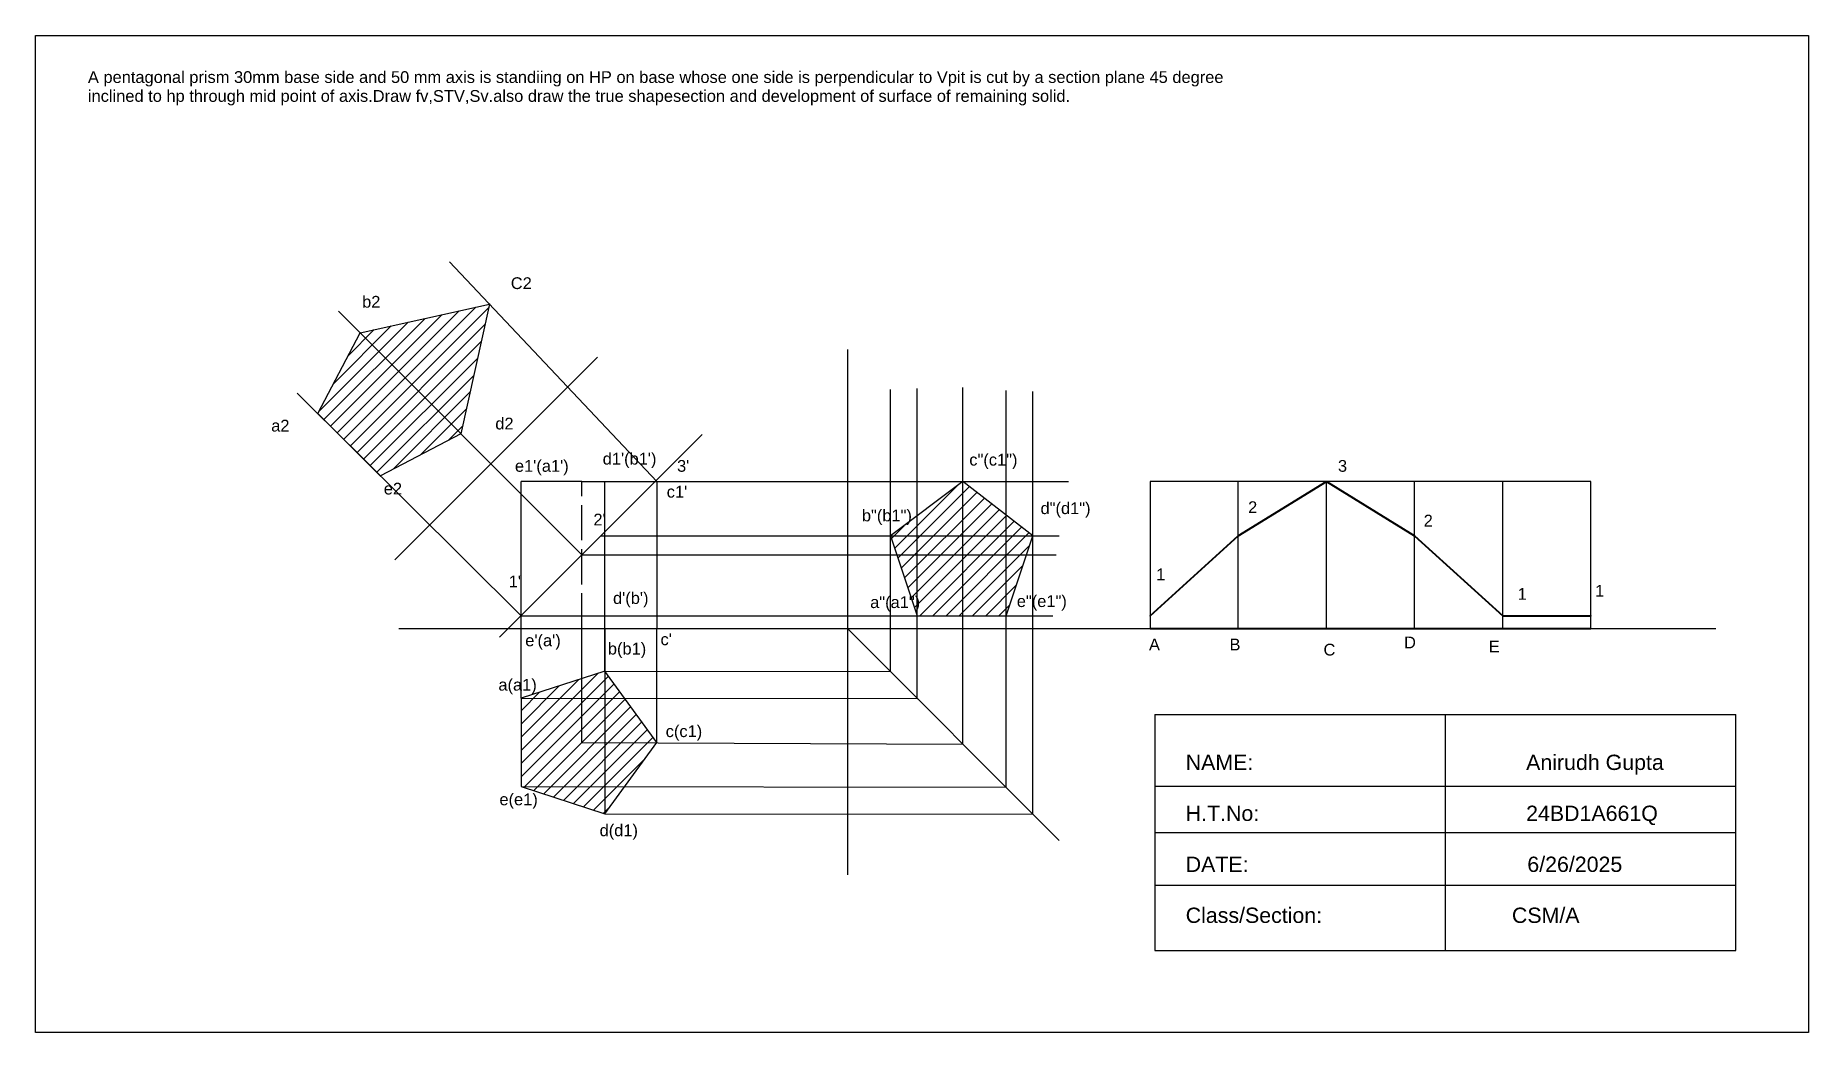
# Model space of a CAD drawing. Header units: inches. Extents: x 14 to 3829, y 5 to 1519.
# Drawn here: x 242 to 845, y 1162 to 1501 of the extents above; entities that cross this region are included whole.
import ezdxf

# ---------------------------------------------------------------- set-up
doc = ezdxf.new("R2010")
doc.units = ezdxf.units.IN
doc.header["$MEASUREMENT"] = 0
doc.linetypes.add('ACAD_ISO02W100', pattern=[15, 12, -3])
doc.styles.get("Standard").update_dxf_attribs({"font": 'arial.ttf'})

msp = doc.modelspace()

# ---------------------------------------------------------------- texts
for s, p in [('A pentagonal prism 30mm base side and 50 mm axis is standiing on HP on base whose one side is perpendicular to Vpit is cut by a section plane 45 degree ', (259.419, 1484.842)), ('inclined to hp through mid point of axis.Draw fv,STV,Sv.also draw the true shapesection and development of surface of remaining solid.', (259.419, 1478.417)), ('C2', (403.297, 1414.748)), ('b2', (352.702, 1408.429)), ('a2', (321.782, 1366.3)), ('d2', (398.027, 1367.002)), ("d1'(b1')", (434.568, 1355.065)), ('c"(c1")', (559.3, 1354.714)), ("e1'(a1')", (404.703, 1352.608)), ("3'", (459.866, 1352.608)), ('3', (684.735, 1352.608)), ('e2', (360.08, 1344.884)), ("c1'", (456.353, 1343.831)), ('b"(b1")', (522.759, 1335.756)), ('d"(d1")', (583.544, 1338.214)), ('2', (654.167, 1338.565)), ("2'", (431.406, 1334.352)), ('2', (713.898, 1334.001)), ("1'", (402.595, 1313.288)), ('1', (622.896, 1315.745)), ("d'(b')", (438.082, 1307.67)), ('a"(a1")', (525.57, 1306.266)), ('e"(e1")', (575.463, 1306.617)), ('1', (745.872, 1309.075)), ('1', (772.224, 1310.128)), ("e'(a')", (408.216, 1293.276)), ("c'", (454.244, 1293.627)), ('b(b1)', (436.325, 1290.468)), ('A', (620.437, 1291.872)), ('B', (647.843, 1291.872)), ('C', (679.816, 1290.117)), ('D', (707.222, 1292.574)), ('E', (736.034, 1291.17)), ('a(a1)', (399.081, 1278.18)), ('c(c1)', (456.001, 1262.382)), ('e(e1)', (399.432, 1239.211)), ('d(d1)', (433.514, 1228.679))]:
    msp.add_text(s, height=4).set_placement(p)
at = {"insert": (632.924, 1256.4), "char_height": 5.2, "attachment_point": 1}
msp.add_mtext_dynamic_manual_height_columns('NAME:                                              Anirudh Gupta\\P\\PH.T.No:                                             24BD1A661Q\\P\\PDATE:                                               6/26/2025\\P\\PClass/Section:                                CSM/A', width=175.89946, gutter_width=12.5, heights=[0], dxfattribs=at)

# ---------------------------------------------------------------- hatches: boundary and pattern name
h = msp.add_hatch()
h.set_pattern_fill('ANSI31', color=256)
h.set_pattern_definition([(45, (-2006.504, -692.9825), (-2.245064, 2.245064), [])])
h.paths.add_polyline_path([(571.82, 1337.883), (557.132, 1349.31), (557.132, 1330.79), (571.82, 1330.79)])
h.paths.add_polyline_path([(557.132, 1349.31), (541.601, 1337.64), (541.601, 1330.79), (557.132, 1330.79)])
h.paths.add_polyline_path([(541.601, 1337.64), (532.484, 1330.79), (541.601, 1330.79)])
h.paths.add_polyline_path([(541.601, 1330.79), (532.484, 1330.79), (534.662, 1324.31), (541.601, 1324.31)])
h.paths.add_polyline_path([(541.601, 1324.31), (534.662, 1324.31), (541.601, 1303.664)])
h.paths.add_polyline_path([(557.132, 1324.31), (543.01, 1324.31), (541.601, 1324.31), (541.601, 1303.664), (557.132, 1303.664)])
h.paths.add_polyline_path([(557.132, 1330.79), (541.601, 1330.79), (541.601, 1324.31), (557.132, 1324.31)])
h.paths.add_polyline_path([(571.82, 1324.31), (557.132, 1324.31), (557.132, 1303.664), (571.82, 1303.664)])
h.paths.add_polyline_path([(571.82, 1330.79), (557.132, 1330.79), (557.132, 1324.31), (571.82, 1324.31)])
h.paths.add_polyline_path([(580.936, 1330.79), (571.82, 1330.79), (571.82, 1324.31), (578.758, 1324.31)])
h.paths.add_polyline_path([(578.758, 1324.31), (571.82, 1324.31), (571.82, 1303.664)])
h.paths.add_polyline_path([(571.82, 1337.883), (571.82, 1330.79), (580.936, 1330.79)])
h.paths.add_polyline_path([(396.027, 1409.622), (352.006, 1399.902), (386.299, 1365.547)])
h.paths.add_polyline_path([(352.006, 1399.902), (337.644, 1372.428), (358.919, 1351.278), (386.299, 1365.547)])
h.paths.add_polyline_path([(435.347, 1275.563), (427.461, 1275.565), (427.461, 1260.571), (435.347, 1260.536)], flags=17)
h.paths.add_polyline_path([(435.347, 1260.536), (427.461, 1260.571), (427.461, 1275.565), (406.816, 1275.571), (406.816, 1245.571), (435.347, 1245.526)])
h.paths.add_polyline_path([(427.461, 1282.279), (406.816, 1275.571), (427.461, 1275.565)])
h.paths.add_polyline_path([(435.347, 1284.841), (427.461, 1282.279), (427.461, 1275.565), (435.347, 1275.563)])
h.paths.add_polyline_path([(435.347, 1284.841), (435.347, 1275.563), (442.09, 1275.561)])
h.paths.add_polyline_path([(442.09, 1275.561), (435.347, 1275.563), (435.347, 1260.536), (452.899, 1260.459), (452.981, 1260.571)])
h.paths.add_polyline_path([(452.899, 1260.459), (435.347, 1260.536), (435.347, 1245.526), (442.043, 1245.516)])
h.paths.add_polyline_path([(435.347, 1245.526), (406.816, 1245.571), (435.347, 1236.3)])
h.paths.add_polyline_path([(442.043, 1245.516), (435.347, 1245.526), (435.347, 1236.3)])

# ---------------------------------------------------------------- linework, layer by layer
for p, q in [((452.981, 1349.31), (382.396, 1424.057)), ((427.461, 1324.31), (344.646, 1407.275)), ((352.006, 1399.902), (396.027, 1409.622)), ((396.027, 1409.622), (386.299, 1365.547)), ((337.644, 1372.428), (352.006, 1399.902)), ((517.822, 1394.192), (517.822, 1215.513)), ((363.855, 1322.642), (432.779, 1391.566)), ((406.816, 1303.664), (330.652, 1379.379)), ((532.484, 1284.647), (532.484, 1380.628)), ((541.601, 1275.531), (541.601, 1380.966)), ((557.132, 1259.999), (557.132, 1381.303)), ((571.82, 1245.312), (571.82, 1380.291)), ((580.936, 1236.196), (580.936, 1379.953)), ((358.919, 1351.278), (337.644, 1372.428)), ((386.299, 1365.547), (358.919, 1351.278)), ((399.48, 1296.328), (468.404, 1365.252)), ((406.816, 1299.31), (406.816, 1349.31)), ((427.461, 1349.31), (406.816, 1349.31)), ((427.461, 1349.31), (452.981, 1349.31)), ((435.347, 1299.31), (435.347, 1349.31)), ((452.981, 1349.31), (452.981, 1299.31)), ((452.981, 1349.31), (593.031, 1349.31)), ((557.132, 1349.31), (532.484, 1330.79)), ((580.936, 1330.79), (557.132, 1349.31)), ((770.791, 1349.31), (620.791, 1349.31)), ((620.791, 1349.31), (620.791, 1299.31)), ((650.791, 1299.31), (650.791, 1349.31)), ((680.791, 1299.31), (680.791, 1349.31)), ((710.791, 1299.31), (710.791, 1349.31)), ((740.791, 1299.31), (740.791, 1349.31)), ((770.791, 1299.31), (770.791, 1349.31)), ((433.942, 1330.79), (589.869, 1330.79)), ((532.484, 1330.79), (541.601, 1303.664)), ((571.82, 1303.664), (580.936, 1330.79)), ((427.461, 1324.31), (482.114, 1324.31)), ((482.114, 1324.31), (588.815, 1324.31)), ((543.01, 1324.31), (571.82, 1324.31)), ((406.816, 1303.664), (587.76, 1303.664)), ((541.601, 1303.664), (571.82, 1303.664)), ((365.231, 1299.31), (813.286, 1299.31)), ((406.816, 1275.571), (406.816, 1299.31)), ((427.461, 1260.571), (427.461, 1299.31)), ((435.347, 1284.841), (435.347, 1299.31)), ((435.347, 1299.31), (435.347, 1236.3)), ((452.981, 1260.571), (452.981, 1299.31)), ((517.822, 1299.31), (589.883, 1227.248)), ((435.347, 1284.841), (532.484, 1284.647)), ((406.816, 1275.571), (541.601, 1275.531)), ((622.395, 1270.053), (622.395, 1189.864)), ((622.395, 1270.053), (820.063, 1270.053)), ((721.229, 1270.053), (721.229, 1189.864)), ((820.063, 1189.864), (820.063, 1270.053)), ((427.461, 1260.571), (557.132, 1259.999)), ((406.816, 1245.571), (571.82, 1245.312)), ((622.395, 1245.696), (820.063, 1245.696)), ((435.347, 1236.3), (580.936, 1236.196)), ((622.395, 1229.958), (820.063, 1229.958)), ((622.395, 1211.972), (820.063, 1211.972)), ((622.395, 1189.864), (820.063, 1189.864))]:
    msp.add_line(p, q)
at = {"linetype": 'ACAD_ISO02W100'}
msp.add_line((427.461, 1299.31), (427.461, 1349.31), dxfattribs=at)
at = {"lineweight": 40}
for p, q in [((650.791, 1330.79), (680.791, 1349.31)), ((680.791, 1349.31), (710.791, 1330.79)), ((620.791, 1303.664), (650.791, 1330.79)), ((710.791, 1330.79), (740.791, 1303.664)), ((740.791, 1303.664), (770.791, 1303.664)), ((620.791, 1299.31), (770.791, 1299.31))]:
    msp.add_line(p, q, dxfattribs=at)
for points in [[(241.566, 1500.985), (844.845, 1500.985), (844.845, 1161.916), (241.566, 1161.916)], [(406.816, 1275.571), (406.816, 1245.571), (435.347, 1236.3), (452.981, 1260.571), (435.347, 1284.841)]]:
    msp.add_lwpolyline(points, close=True)
for p in [(396.027, 1409.622), (352.006, 1399.902), (337.644, 1372.428), (386.299, 1365.547), (358.919, 1351.278), (680.791, 1349.31), (650.791, 1330.79), (710.791, 1330.79), (620.791, 1303.664), (740.791, 1303.664), (770.791, 1303.664), (650.791, 1299.31), (680.791, 1299.31), (710.791, 1299.31), (740.791, 1299.31)]:
    msp.add_point(p)

msp.set_redraw_order([(e.dxf.handle, doc.entitydb.next_handle()) for e in msp.query("TEXT MTEXT ATTDEF DIMENSION ARC_DIMENSION")])  # texts and dimensions are drawn at this point

doc.saveas('drawing.dxf')
